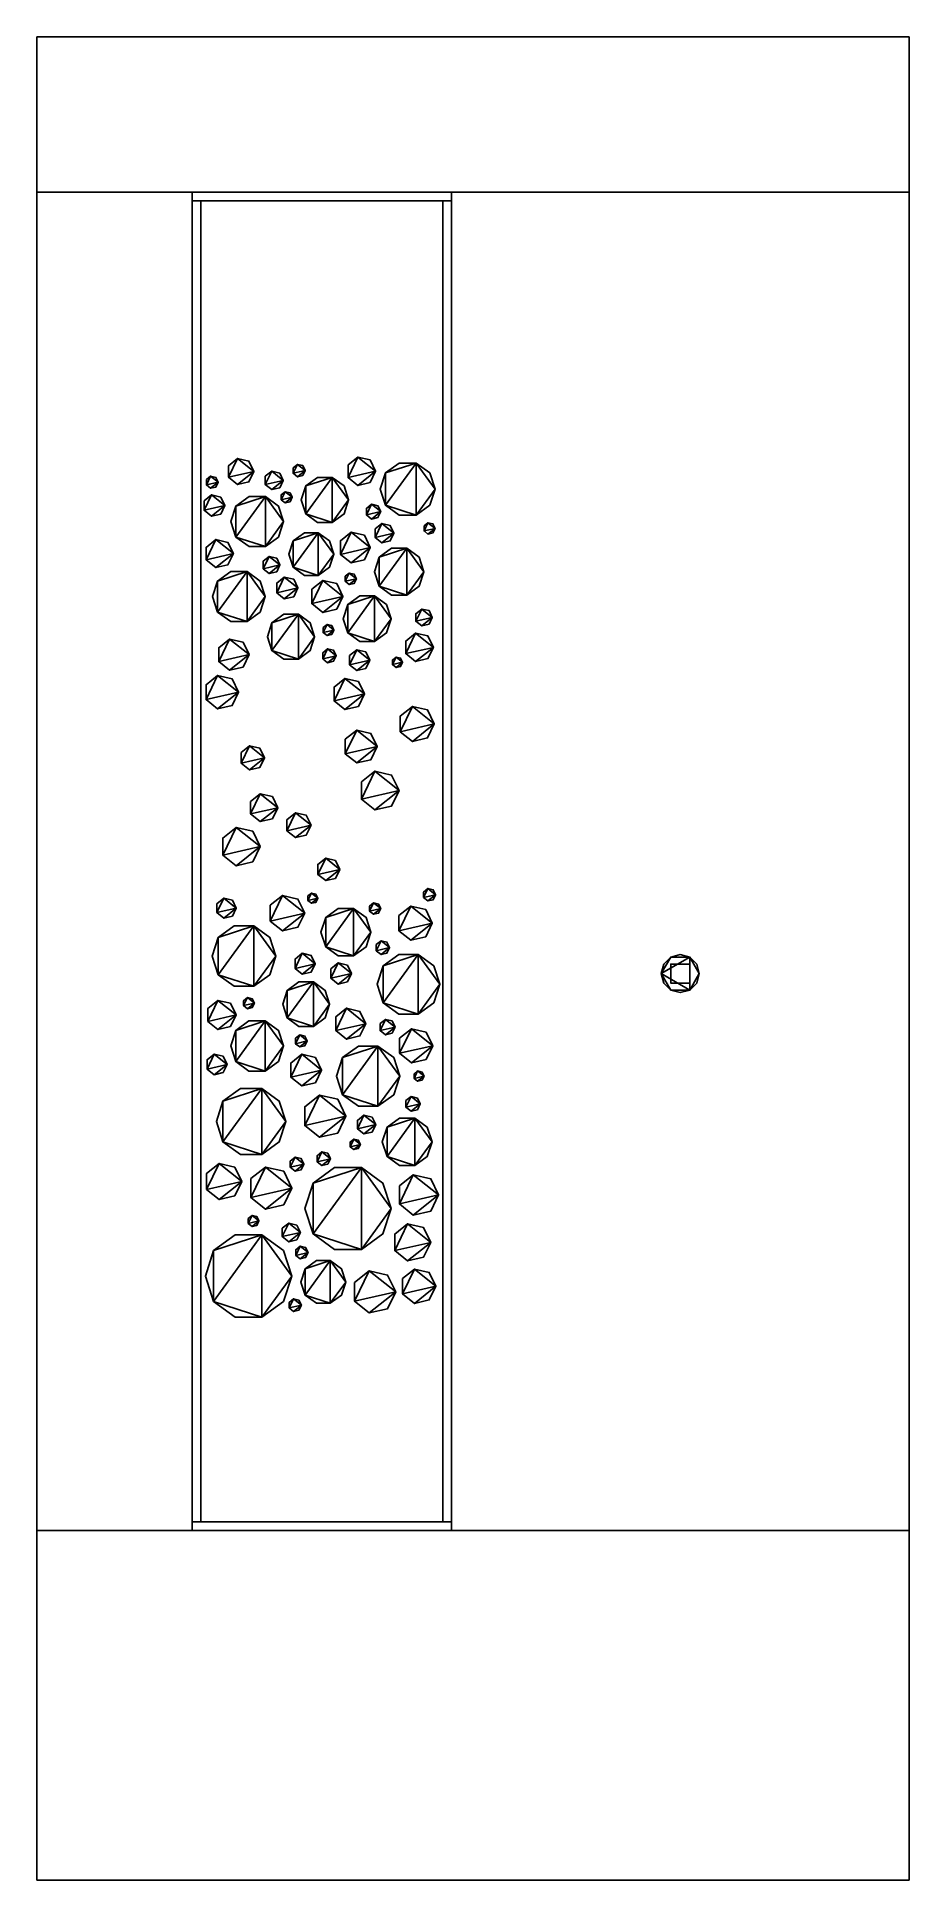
# Model space of a CAD drawing. Header units: metres. Extents: x 0 to 1.01, y 0 to 2.13.
import ezdxf

# ---------------------------------------------------------------- set-up
doc = ezdxf.new("R2010")
doc.units = ezdxf.units.M
for name, color, linetype in [('Beschlag', 8, 'Continuous'), ('Glas', 150, 'Continuous'), ('Glasleiste', 32, 'Continuous'), ('Satinierung_Blasen', 252, 'Continuous'), ('Tuerblatt', 30, 'Continuous')]:
    doc.layers.add(name, color=color, linetype=linetype)

msp = doc.modelspace()

# ---------------------------------------------------------------- linework, layer by layer
at = {"layer": 'Beschlag'}
for points in [[(0.723, 1.05, -0.004), (0.7259, 1.061, -0.004), (0.734, 1.0691, -0.004)], [(0.723, 1.05, -0.004), (0.734, 1.0691, -0.004), (0.756, 1.0691, -0.004)], [(0.756, 1.0691, -0.004), (0.756, 1.0309, -0.004), (0.723, 1.05, -0.004)], [(0.734, 1.0691), (0.7259, 1.061), (0.723, 1.05)], [(0.756, 1.0691), (0.734, 1.0691), (0.723, 1.05)], [(0.756, 1.0309), (0.756, 1.0691), (0.723, 1.05)], [(0.723, 1.05, 0.04), (0.7259, 1.061, 0.04), (0.734, 1.0691, 0.04)], [(0.723, 1.05, 0.04), (0.734, 1.0691, 0.04), (0.756, 1.0691, 0.04)], [(0.756, 1.0691, 0.04), (0.756, 1.0309, 0.04), (0.723, 1.05, 0.04)], [(0.734, 1.0691, 0.044), (0.7259, 1.061, 0.044), (0.723, 1.05, 0.044)], [(0.756, 1.0691, 0.044), (0.734, 1.0691, 0.044), (0.723, 1.05, 0.044)], [(0.756, 1.0309, 0.044), (0.756, 1.0691, 0.044), (0.723, 1.05, 0.044)], [(0.734, 1.0691, -0.004), (0.7259, 1.061, -0.004), (0.7259, 1.061), (0.734, 1.0691)], [(0.734, 1.0691, 0.04), (0.7259, 1.061, 0.04), (0.7259, 1.061, 0.044), (0.734, 1.0691, 0.044)], [(0.734, 1.0691, -0.004), (0.745, 1.072, -0.004), (0.756, 1.0691, -0.004)], [(0.745, 1.072, -0.004), (0.734, 1.0691, -0.004), (0.734, 1.0691), (0.745, 1.072)], [(0.756, 1.0691), (0.745, 1.072), (0.734, 1.0691)], [(0.734, 1.0691, 0.04), (0.745, 1.072, 0.04), (0.756, 1.0691, 0.04)], [(0.745, 1.072, 0.04), (0.734, 1.0691, 0.04), (0.734, 1.0691, 0.044), (0.745, 1.072, 0.044)], [(0.756, 1.0691, 0.044), (0.745, 1.072, 0.044), (0.734, 1.0691, 0.044)], [(0.756, 1.0691, -0.004), (0.745, 1.072, -0.004), (0.745, 1.072), (0.756, 1.0691)], [(0.756, 1.0691, 0.04), (0.745, 1.072, 0.04), (0.745, 1.072, 0.044), (0.756, 1.0691, 0.044)], [(0.756, 1.0691, -0.004), (0.7641, 1.061, -0.004), (0.767, 1.05, -0.004)], [(0.756, 1.0691, -0.004), (0.767, 1.05, -0.004), (0.756, 1.0309, -0.004)], [(0.7641, 1.061, -0.004), (0.756, 1.0691, -0.004), (0.756, 1.0691), (0.7641, 1.061)], [(0.767, 1.05), (0.7641, 1.061), (0.756, 1.0691)], [(0.756, 1.0309), (0.767, 1.05), (0.756, 1.0691)], [(0.756, 1.0691, 0.04), (0.7641, 1.061, 0.04), (0.767, 1.05, 0.04)], [(0.756, 1.0691, 0.04), (0.767, 1.05, 0.04), (0.756, 1.0309, 0.04)], [(0.7641, 1.061, 0.04), (0.756, 1.0691, 0.04), (0.756, 1.0691, 0.044), (0.7641, 1.061, 0.044)], [(0.767, 1.05, 0.044), (0.7641, 1.061, 0.044), (0.756, 1.0691, 0.044)], [(0.756, 1.0309, 0.044), (0.767, 1.05, 0.044), (0.756, 1.0691, 0.044)], [(0.7259, 1.061, -0.004), (0.723, 1.05, -0.004), (0.723, 1.05), (0.7259, 1.061)], [(0.7259, 1.061, 0.04), (0.723, 1.05, 0.04), (0.723, 1.05, 0.044), (0.7259, 1.061, 0.044)], [(0.734, 1.0309, -0.004), (0.7259, 1.039, -0.004), (0.723, 1.05, -0.004)], [(0.756, 1.0309, -0.004), (0.734, 1.0309, -0.004), (0.723, 1.05, -0.004)], [(0.723, 1.05, -0.004), (0.7259, 1.039, -0.004), (0.7259, 1.039), (0.723, 1.05)], [(0.723, 1.05), (0.7259, 1.039), (0.734, 1.0309)], [(0.723, 1.05), (0.734, 1.0309), (0.756, 1.0309)], [(0.734, 1.0309, 0.04), (0.7259, 1.039, 0.04), (0.723, 1.05, 0.04)], [(0.756, 1.0309, 0.04), (0.734, 1.0309, 0.04), (0.723, 1.05, 0.04)], [(0.723, 1.05, 0.04), (0.7259, 1.039, 0.04), (0.7259, 1.039, 0.044), (0.723, 1.05, 0.044)], [(0.723, 1.05, 0.044), (0.7259, 1.039, 0.044), (0.734, 1.0309, 0.044)], [(0.723, 1.05, 0.044), (0.734, 1.0309, 0.044), (0.756, 1.0309, 0.044)], [(0.734, 1.039, -0.055), (0.734, 1.061, -0.055), (0.756, 1.061, -0.055), (0.756, 1.039, -0.055)], [(0.734, 1.061, -0.055), (0.734, 1.061, -0.004), (0.756, 1.061, -0.004), (0.756, 1.061, -0.055)], [(0.734, 1.039, -0.055), (0.734, 1.039, -0.004), (0.734, 1.061, -0.004), (0.734, 1.061, -0.055)], [(0.734, 1.039, -0.004), (0.756, 1.039, -0.004), (0.756, 1.061, -0.004), (0.734, 1.061, -0.004)], [(0.734, 1.039, 0.044), (0.734, 1.061, 0.044), (0.756, 1.061, 0.044), (0.756, 1.039, 0.044)], [(0.734, 1.061, 0.044), (0.734, 1.061, 0.095), (0.756, 1.061, 0.095), (0.756, 1.061, 0.044)], [(0.734, 1.039, 0.044), (0.734, 1.039, 0.095), (0.734, 1.061, 0.095), (0.734, 1.061, 0.044)], [(0.734, 1.039, 0.095), (0.756, 1.039, 0.095), (0.756, 1.061, 0.095), (0.734, 1.061, 0.095)], [(0.756, 1.039, -0.055), (0.756, 1.061, -0.055), (0.756, 1.061, -0.004), (0.756, 1.039, -0.004)], [(0.756, 1.039, 0.044), (0.756, 1.061, 0.044), (0.756, 1.061, 0.095), (0.756, 1.039, 0.095)], [(0.767, 1.05, -0.004), (0.7641, 1.039, -0.004), (0.756, 1.0309, -0.004)], [(0.756, 1.0309), (0.7641, 1.039), (0.767, 1.05)], [(0.767, 1.05, 0.04), (0.7641, 1.039, 0.04), (0.756, 1.0309, 0.04)], [(0.756, 1.0309, 0.044), (0.7641, 1.039, 0.044), (0.767, 1.05, 0.044)], [(0.767, 1.05, -0.004), (0.7641, 1.061, -0.004), (0.7641, 1.061), (0.767, 1.05)], [(0.767, 1.05, 0.04), (0.7641, 1.061, 0.04), (0.7641, 1.061, 0.044), (0.767, 1.05, 0.044)], [(0.7641, 1.039, -0.004), (0.767, 1.05, -0.004), (0.767, 1.05), (0.7641, 1.039)], [(0.7641, 1.039, 0.04), (0.767, 1.05, 0.04), (0.767, 1.05, 0.044), (0.7641, 1.039, 0.044)], [(0.7259, 1.039, -0.004), (0.734, 1.0309, -0.004), (0.734, 1.0309), (0.7259, 1.039)], [(0.7259, 1.039, 0.04), (0.734, 1.0309, 0.04), (0.734, 1.0309, 0.044), (0.7259, 1.039, 0.044)], [(0.734, 1.039, -0.055), (0.756, 1.039, -0.055), (0.756, 1.039, -0.004), (0.734, 1.039, -0.004)], [(0.734, 1.039, 0.044), (0.756, 1.039, 0.044), (0.756, 1.039, 0.095), (0.734, 1.039, 0.095)], [(0.756, 1.0309, -0.004), (0.745, 1.028, -0.004), (0.734, 1.0309, -0.004)], [(0.734, 1.0309, -0.004), (0.745, 1.028, -0.004), (0.745, 1.028), (0.734, 1.0309)], [(0.734, 1.0309), (0.745, 1.028), (0.756, 1.0309)], [(0.756, 1.0309, 0.04), (0.745, 1.028, 0.04), (0.734, 1.0309, 0.04)], [(0.734, 1.0309, 0.04), (0.745, 1.028, 0.04), (0.745, 1.028, 0.044), (0.734, 1.0309, 0.044)], [(0.734, 1.0309, 0.044), (0.745, 1.028, 0.044), (0.756, 1.0309, 0.044)], [(0.745, 1.028, -0.004), (0.756, 1.0309, -0.004), (0.756, 1.0309), (0.745, 1.028)], [(0.745, 1.028, 0.04), (0.756, 1.0309, 0.04), (0.756, 1.0309, 0.044), (0.745, 1.028, 0.044)], [(0.756, 1.0309, -0.004), (0.7641, 1.039, -0.004), (0.7641, 1.039), (0.756, 1.0309)], [(0.756, 1.0309, 0.04), (0.7641, 1.039, 0.04), (0.7641, 1.039, 0.044), (0.756, 1.0309, 0.044)]]:
    msp.add_3dface(points, dxfattribs=at)
at = {"layer": 'Glas'}
for points in [[(0.19, 0.415, 0.017), (0.19, 1.945, 0.017), (0.47, 1.945, 0.017), (0.47, 0.415, 0.017)], [(0.19, 1.945, 0.017), (0.19, 1.945, 0.023), (0.47, 1.945, 0.023), (0.47, 1.945, 0.017)], [(0.19, 0.415, 0.017), (0.19, 0.415, 0.023), (0.19, 1.945, 0.023), (0.19, 1.945, 0.017)], [(0.19, 0.415, 0.023), (0.47, 0.415, 0.023), (0.47, 1.945, 0.023), (0.19, 1.945, 0.023)], [(0.47, 0.415, 0.017), (0.47, 1.945, 0.017), (0.47, 1.945, 0.023), (0.47, 0.415, 0.023)], [(0.19, 0.415, 0.017), (0.47, 0.415, 0.017), (0.47, 0.415, 0.023), (0.19, 0.415, 0.023)]]:
    msp.add_3dface(points, dxfattribs=at)
at = {"layer": 'Glasleiste'}
for points in [[(0.18, 1.945), (0.18, 1.955), (0.48, 1.955), (0.48, 1.945)], [(0.18, 1.955), (0.18, 1.955, 0.008), (0.48, 1.955, 0.008), (0.48, 1.955)], [(0.18, 1.945), (0.18, 1.945, 0.008), (0.18, 1.955, 0.008), (0.18, 1.955)], [(0.18, 1.945, 0.008), (0.48, 1.945, 0.008), (0.48, 1.955, 0.008), (0.18, 1.955, 0.008)], [(0.18, 1.945, 0.032), (0.18, 1.955, 0.032), (0.48, 1.955, 0.032), (0.48, 1.945, 0.032)], [(0.18, 1.955, 0.032), (0.18, 1.955, 0.04), (0.48, 1.955, 0.04), (0.48, 1.955, 0.032)], [(0.18, 1.945, 0.032), (0.18, 1.945, 0.04), (0.18, 1.955, 0.04), (0.18, 1.955, 0.032)], [(0.18, 1.945, 0.04), (0.48, 1.945, 0.04), (0.48, 1.955, 0.04), (0.18, 1.955, 0.04)], [(0.18, 1.945), (0.48, 1.945), (0.48, 1.945, 0.008), (0.18, 1.945, 0.008)], [(0.18, 0.415), (0.18, 1.945), (0.19, 1.945), (0.19, 0.415)], [(0.18, 1.945), (0.18, 1.945, 0.008), (0.19, 1.945, 0.008), (0.19, 1.945)], [(0.18, 0.415), (0.18, 0.415, 0.008), (0.18, 1.945, 0.008), (0.18, 1.945)], [(0.18, 0.415, 0.008), (0.19, 0.415, 0.008), (0.19, 1.945, 0.008), (0.18, 1.945, 0.008)], [(0.18, 1.945, 0.032), (0.48, 1.945, 0.032), (0.48, 1.945, 0.04), (0.18, 1.945, 0.04)], [(0.18, 0.415, 0.032), (0.18, 1.945, 0.032), (0.19, 1.945, 0.032), (0.19, 0.415, 0.032)], [(0.18, 1.945, 0.032), (0.18, 1.945, 0.04), (0.19, 1.945, 0.04), (0.19, 1.945, 0.032)], [(0.18, 0.415, 0.032), (0.18, 0.415, 0.04), (0.18, 1.945, 0.04), (0.18, 1.945, 0.032)], [(0.18, 0.415, 0.04), (0.19, 0.415, 0.04), (0.19, 1.945, 0.04), (0.18, 1.945, 0.04)], [(0.19, 0.415), (0.19, 1.945), (0.19, 1.945, 0.008), (0.19, 0.415, 0.008)], [(0.19, 0.415, 0.032), (0.19, 1.945, 0.032), (0.19, 1.945, 0.04), (0.19, 0.415, 0.04)], [(0.47, 0.415), (0.47, 1.945), (0.48, 1.945), (0.48, 0.415)], [(0.47, 1.945), (0.47, 1.945, 0.008), (0.48, 1.945, 0.008), (0.48, 1.945)], [(0.47, 0.415), (0.47, 0.415, 0.008), (0.47, 1.945, 0.008), (0.47, 1.945)], [(0.47, 0.415, 0.008), (0.48, 0.415, 0.008), (0.48, 1.945, 0.008), (0.47, 1.945, 0.008)], [(0.47, 0.415, 0.032), (0.47, 1.945, 0.032), (0.48, 1.945, 0.032), (0.48, 0.415, 0.032)], [(0.47, 1.945, 0.032), (0.47, 1.945, 0.04), (0.48, 1.945, 0.04), (0.48, 1.945, 0.032)], [(0.47, 0.415, 0.032), (0.47, 0.415, 0.04), (0.47, 1.945, 0.04), (0.47, 1.945, 0.032)], [(0.47, 0.415, 0.04), (0.48, 0.415, 0.04), (0.48, 1.945, 0.04), (0.47, 1.945, 0.04)], [(0.48, 1.945), (0.48, 1.955), (0.48, 1.955, 0.008), (0.48, 1.945, 0.008)], [(0.48, 1.945, 0.032), (0.48, 1.955, 0.032), (0.48, 1.955, 0.04), (0.48, 1.945, 0.04)], [(0.48, 0.415), (0.48, 1.945), (0.48, 1.945, 0.008), (0.48, 0.415, 0.008)], [(0.48, 0.415, 0.032), (0.48, 1.945, 0.032), (0.48, 1.945, 0.04), (0.48, 0.415, 0.04)], [(0.18, 0.405), (0.18, 0.415), (0.48, 0.415), (0.48, 0.405)], [(0.18, 0.415), (0.18, 0.415, 0.008), (0.48, 0.415, 0.008), (0.48, 0.415)], [(0.18, 0.405), (0.18, 0.405, 0.008), (0.18, 0.415, 0.008), (0.18, 0.415)], [(0.18, 0.405, 0.008), (0.48, 0.405, 0.008), (0.48, 0.415, 0.008), (0.18, 0.415, 0.008)], [(0.18, 0.415), (0.19, 0.415), (0.19, 0.415, 0.008), (0.18, 0.415, 0.008)], [(0.18, 0.405, 0.032), (0.18, 0.415, 0.032), (0.48, 0.415, 0.032), (0.48, 0.405, 0.032)], [(0.18, 0.415, 0.032), (0.18, 0.415, 0.04), (0.48, 0.415, 0.04), (0.48, 0.415, 0.032)], [(0.18, 0.405, 0.032), (0.18, 0.405, 0.04), (0.18, 0.415, 0.04), (0.18, 0.415, 0.032)], [(0.18, 0.405, 0.04), (0.48, 0.405, 0.04), (0.48, 0.415, 0.04), (0.18, 0.415, 0.04)], [(0.18, 0.415, 0.032), (0.19, 0.415, 0.032), (0.19, 0.415, 0.04), (0.18, 0.415, 0.04)], [(0.47, 0.415), (0.48, 0.415), (0.48, 0.415, 0.008), (0.47, 0.415, 0.008)], [(0.47, 0.415, 0.032), (0.48, 0.415, 0.032), (0.48, 0.415, 0.04), (0.47, 0.415, 0.04)], [(0.48, 0.405), (0.48, 0.415), (0.48, 0.415, 0.008), (0.48, 0.405, 0.008)], [(0.48, 0.405, 0.032), (0.48, 0.415, 0.032), (0.48, 0.415, 0.04), (0.48, 0.405, 0.04)], [(0.18, 0.405), (0.48, 0.405), (0.48, 0.405, 0.008), (0.18, 0.405, 0.008)], [(0.18, 0.405, 0.032), (0.48, 0.405, 0.032), (0.48, 0.405, 0.04), (0.18, 0.405, 0.04)]]:
    msp.add_3dface(points, dxfattribs=at)
at = {"layer": 'Satinierung_Blasen'}
for points in [[(0.2324, 1.6466, 0.017), (0.222, 1.6383, 0.017), (0.222, 1.6249, 0.017)], [(0.2513, 1.6316, 0.017), (0.2324, 1.6466, 0.017), (0.222, 1.6249, 0.017)], [(0.2513, 1.6316, 0.017), (0.2455, 1.6437, 0.017), (0.2324, 1.6466, 0.017)], [(0.3717, 1.6482, 0.017), (0.3603, 1.6392, 0.017), (0.3603, 1.6246, 0.017)], [(0.3922, 1.6319, 0.017), (0.3717, 1.6482, 0.017), (0.3603, 1.6246, 0.017)], [(0.3922, 1.6319, 0.017), (0.3859, 1.645, 0.017), (0.3717, 1.6482, 0.017)], [(0.2012, 1.6262, 0.017), (0.1963, 1.6223, 0.017), (0.1963, 1.616, 0.017)], [(0.21, 1.6191, 0.017), (0.2012, 1.6262, 0.017), (0.1963, 1.616, 0.017)], [(0.21, 1.6191, 0.017), (0.2073, 1.6248, 0.017), (0.2012, 1.6262, 0.017)], [(0.222, 1.6249, 0.017), (0.2324, 1.6166, 0.017), (0.2513, 1.6316, 0.017)], [(0.2324, 1.6166, 0.017), (0.2455, 1.6196, 0.017), (0.2513, 1.6316, 0.017)], [(0.2719, 1.632, 0.017), (0.2645, 1.626, 0.017), (0.2645, 1.6165, 0.017)], [(0.2853, 1.6213, 0.017), (0.2719, 1.632, 0.017), (0.2645, 1.6165, 0.017)], [(0.2853, 1.6213, 0.017), (0.2812, 1.6298, 0.017), (0.2719, 1.632, 0.017)], [(0.3017, 1.6398, 0.017), (0.2967, 1.6358, 0.017), (0.2967, 1.6295, 0.017)], [(0.3107, 1.6327, 0.017), (0.3017, 1.6398, 0.017), (0.2967, 1.6295, 0.017)], [(0.2967, 1.6295, 0.017), (0.3017, 1.6255, 0.017), (0.3107, 1.6327, 0.017)], [(0.3107, 1.6327, 0.017), (0.3079, 1.6384, 0.017), (0.3017, 1.6398, 0.017)], [(0.3017, 1.6255, 0.017), (0.3079, 1.6269, 0.017), (0.3107, 1.6327, 0.017)], [(0.342, 1.6247, 0.017), (0.3251, 1.6247, 0.017), (0.3113, 1.6148, 0.017)], [(0.342, 1.6247, 0.017), (0.3113, 1.6148, 0.017), (0.3113, 1.5825, 0.017)], [(0.3113, 1.5825, 0.017), (0.342, 1.5725, 0.017), (0.342, 1.6247, 0.017)], [(0.361, 1.5986, 0.017), (0.3557, 1.6148, 0.017), (0.342, 1.6247, 0.017)], [(0.342, 1.5725, 0.017), (0.361, 1.5986, 0.017), (0.342, 1.6247, 0.017)], [(0.3603, 1.6246, 0.017), (0.3717, 1.6155, 0.017), (0.3922, 1.6319, 0.017)], [(0.3717, 1.6155, 0.017), (0.3859, 1.6188, 0.017), (0.3922, 1.6319, 0.017)], [(0.4036, 1.6299, 0.017), (0.3976, 1.6112, 0.017), (0.4036, 1.5926, 0.017)], [(0.4391, 1.6414, 0.017), (0.4195, 1.6414, 0.017), (0.4036, 1.6299, 0.017)], [(0.4391, 1.6414, 0.017), (0.4036, 1.6299, 0.017), (0.4036, 1.5926, 0.017)], [(0.4036, 1.5926, 0.017), (0.4391, 1.5811, 0.017), (0.4391, 1.6414, 0.017)], [(0.461, 1.6112, 0.017), (0.4549, 1.6299, 0.017), (0.4391, 1.6414, 0.017)], [(0.4391, 1.5811, 0.017), (0.461, 1.6112, 0.017), (0.4391, 1.6414, 0.017)], [(0.2023, 1.6044, 0.017), (0.1937, 1.5976, 0.017), (0.1937, 1.5866, 0.017)], [(0.2177, 1.5921, 0.017), (0.2023, 1.6044, 0.017), (0.1937, 1.5866, 0.017)], [(0.1963, 1.616, 0.017), (0.2012, 1.6121, 0.017), (0.21, 1.6191, 0.017)], [(0.2012, 1.6121, 0.017), (0.2073, 1.6135, 0.017), (0.21, 1.6191, 0.017)], [(0.2177, 1.5921, 0.017), (0.213, 1.602, 0.017), (0.2023, 1.6044, 0.017)], [(0.2646, 1.6026, 0.017), (0.2458, 1.6026, 0.017), (0.2305, 1.5915, 0.017)], [(0.2646, 1.6026, 0.017), (0.2305, 1.5915, 0.017), (0.2305, 1.5557, 0.017)], [(0.2305, 1.5557, 0.017), (0.2646, 1.5446, 0.017), (0.2646, 1.6026, 0.017)], [(0.2645, 1.6165, 0.017), (0.2719, 1.6106, 0.017), (0.2853, 1.6213, 0.017)], [(0.2857, 1.5736, 0.017), (0.2799, 1.5915, 0.017), (0.2646, 1.6026, 0.017)], [(0.2646, 1.5446, 0.017), (0.2857, 1.5736, 0.017), (0.2646, 1.6026, 0.017)], [(0.2719, 1.6106, 0.017), (0.2812, 1.6127, 0.017), (0.2853, 1.6213, 0.017)], [(0.2876, 1.6082, 0.017), (0.283, 1.6046, 0.017), (0.283, 1.5988, 0.017)], [(0.2957, 1.6017, 0.017), (0.2876, 1.6082, 0.017), (0.283, 1.5988, 0.017)], [(0.283, 1.5988, 0.017), (0.2876, 1.5952, 0.017), (0.2957, 1.6017, 0.017)], [(0.2957, 1.6017, 0.017), (0.2932, 1.607, 0.017), (0.2876, 1.6082, 0.017)], [(0.2876, 1.5952, 0.017), (0.2932, 1.5965, 0.017), (0.2957, 1.6017, 0.017)], [(0.3113, 1.6148, 0.017), (0.3061, 1.5986, 0.017), (0.3113, 1.5825, 0.017)], [(0.4391, 1.5811, 0.017), (0.4549, 1.5926, 0.017), (0.461, 1.6112, 0.017)], [(0.1937, 1.5866, 0.017), (0.2023, 1.5798, 0.017), (0.2177, 1.5921, 0.017)], [(0.2023, 1.5798, 0.017), (0.213, 1.5823, 0.017), (0.2177, 1.5921, 0.017)], [(0.2305, 1.5915, 0.017), (0.2247, 1.5736, 0.017), (0.2305, 1.5557, 0.017)], [(0.3113, 1.5825, 0.017), (0.3251, 1.5725, 0.017), (0.342, 1.5725, 0.017)], [(0.342, 1.5725, 0.017), (0.3557, 1.5825, 0.017), (0.361, 1.5986, 0.017)], [(0.3874, 1.5937, 0.017), (0.3815, 1.5889, 0.017), (0.3815, 1.5813, 0.017)], [(0.3982, 1.5851, 0.017), (0.3874, 1.5937, 0.017), (0.3815, 1.5813, 0.017)], [(0.3815, 1.5813, 0.017), (0.3874, 1.5765, 0.017), (0.3982, 1.5851, 0.017)], [(0.3982, 1.5851, 0.017), (0.3949, 1.592, 0.017), (0.3874, 1.5937, 0.017)], [(0.3874, 1.5765, 0.017), (0.3949, 1.5782, 0.017), (0.3982, 1.5851, 0.017)], [(0.4036, 1.5926, 0.017), (0.4195, 1.5811, 0.017), (0.4391, 1.5811, 0.017)], [(0.2646, 1.5446, 0.017), (0.2799, 1.5557, 0.017), (0.2857, 1.5736, 0.017)], [(0.3259, 1.5606, 0.017), (0.3098, 1.5606, 0.017), (0.2968, 1.5512, 0.017)], [(0.3259, 1.5606, 0.017), (0.2968, 1.5512, 0.017), (0.2968, 1.5206, 0.017)], [(0.2968, 1.5206, 0.017), (0.3259, 1.5111, 0.017), (0.3259, 1.5606, 0.017)], [(0.3439, 1.5359, 0.017), (0.3389, 1.5512, 0.017), (0.3259, 1.5606, 0.017)], [(0.3259, 1.5111, 0.017), (0.3439, 1.5359, 0.017), (0.3259, 1.5606, 0.017)], [(0.3638, 1.5612, 0.017), (0.3515, 1.5513, 0.017), (0.3515, 1.5355, 0.017)], [(0.3861, 1.5434, 0.017), (0.3638, 1.5612, 0.017), (0.3515, 1.5355, 0.017)], [(0.3861, 1.5434, 0.017), (0.3792, 1.5577, 0.017), (0.3638, 1.5612, 0.017)], [(0.3995, 1.5712, 0.017), (0.3917, 1.5651, 0.017), (0.3917, 1.5552, 0.017)], [(0.4134, 1.5601, 0.017), (0.3995, 1.5712, 0.017), (0.3917, 1.5552, 0.017)], [(0.3917, 1.5552, 0.017), (0.3995, 1.549, 0.017), (0.4134, 1.5601, 0.017)], [(0.4134, 1.5601, 0.017), (0.4091, 1.569, 0.017), (0.3995, 1.5712, 0.017)], [(0.3995, 1.549, 0.017), (0.4091, 1.5512, 0.017), (0.4134, 1.5601, 0.017)], [(0.4528, 1.5723, 0.017), (0.4483, 1.5686, 0.017), (0.4483, 1.5628, 0.017)], [(0.4611, 1.5657, 0.017), (0.4528, 1.5723, 0.017), (0.4483, 1.5628, 0.017)], [(0.4483, 1.5628, 0.017), (0.4528, 1.5591, 0.017), (0.4611, 1.5657, 0.017)], [(0.4611, 1.5657, 0.017), (0.4586, 1.571, 0.017), (0.4528, 1.5723, 0.017)], [(0.4528, 1.5591, 0.017), (0.4586, 1.5604, 0.017), (0.4611, 1.5657, 0.017)], [(0.2073, 1.5527, 0.017), (0.196, 1.5437, 0.017), (0.196, 1.5293, 0.017)], [(0.2275, 1.5365, 0.017), (0.2073, 1.5527, 0.017), (0.196, 1.5293, 0.017)], [(0.2275, 1.5365, 0.017), (0.2213, 1.5495, 0.017), (0.2073, 1.5527, 0.017)], [(0.2305, 1.5557, 0.017), (0.2458, 1.5446, 0.017), (0.2646, 1.5446, 0.017)], [(0.2968, 1.5512, 0.017), (0.2918, 1.5359, 0.017), (0.2968, 1.5206, 0.017)], [(0.3515, 1.5355, 0.017), (0.3638, 1.5257, 0.017), (0.3861, 1.5434, 0.017)], [(0.3638, 1.5257, 0.017), (0.3792, 1.5292, 0.017), (0.3861, 1.5434, 0.017)], [(0.4283, 1.5426, 0.017), (0.4106, 1.5426, 0.017), (0.3964, 1.5322, 0.017)], [(0.4283, 1.5426, 0.017), (0.3964, 1.5322, 0.017), (0.3964, 1.4986, 0.017)], [(0.3964, 1.4986, 0.017), (0.4283, 1.4882, 0.017), (0.4283, 1.5426, 0.017)], [(0.448, 1.5154, 0.017), (0.4426, 1.5322, 0.017), (0.4283, 1.5426, 0.017)], [(0.4283, 1.4882, 0.017), (0.448, 1.5154, 0.017), (0.4283, 1.5426, 0.017)], [(0.196, 1.5293, 0.017), (0.2073, 1.5204, 0.017), (0.2275, 1.5365, 0.017)], [(0.2073, 1.5204, 0.017), (0.2213, 1.5236, 0.017), (0.2275, 1.5365, 0.017)], [(0.2691, 1.5333, 0.017), (0.2622, 1.5278, 0.017), (0.2622, 1.519, 0.017)], [(0.2815, 1.5234, 0.017), (0.2691, 1.5333, 0.017), (0.2622, 1.519, 0.017)], [(0.2622, 1.519, 0.017), (0.2691, 1.5135, 0.017), (0.2815, 1.5234, 0.017)], [(0.2815, 1.5234, 0.017), (0.2777, 1.5313, 0.017), (0.2691, 1.5333, 0.017)], [(0.2691, 1.5135, 0.017), (0.2777, 1.5155, 0.017), (0.2815, 1.5234, 0.017)], [(0.2968, 1.5206, 0.017), (0.3098, 1.5111, 0.017), (0.3259, 1.5111, 0.017)], [(0.3259, 1.5111, 0.017), (0.3389, 1.5206, 0.017), (0.3439, 1.5359, 0.017)], [(0.3964, 1.5322, 0.017), (0.3909, 1.5154, 0.017), (0.3964, 1.4986, 0.017)], [(0.2093, 1.5046, 0.017), (0.2035, 1.4867, 0.017), (0.2093, 1.4688, 0.017)], [(0.2434, 1.5157, 0.017), (0.2246, 1.5157, 0.017), (0.2093, 1.5046, 0.017)], [(0.2434, 1.5157, 0.017), (0.2093, 1.5046, 0.017), (0.2093, 1.4688, 0.017)], [(0.2093, 1.4688, 0.017), (0.2434, 1.4578, 0.017), (0.2434, 1.5157, 0.017)], [(0.2644, 1.4867, 0.017), (0.2586, 1.5046, 0.017), (0.2434, 1.5157, 0.017)], [(0.2434, 1.4578, 0.017), (0.2644, 1.4867, 0.017), (0.2434, 1.5157, 0.017)], [(0.2864, 1.5093, 0.017), (0.2777, 1.5023, 0.017), (0.2777, 1.4911, 0.017)], [(0.3022, 1.4967, 0.017), (0.2864, 1.5093, 0.017), (0.2777, 1.4911, 0.017)], [(0.2777, 1.4911, 0.017), (0.2864, 1.4841, 0.017), (0.3022, 1.4967, 0.017)], [(0.3022, 1.4967, 0.017), (0.2974, 1.5068, 0.017), (0.2864, 1.5093, 0.017)], [(0.2864, 1.4841, 0.017), (0.2974, 1.4866, 0.017), (0.3022, 1.4967, 0.017)], [(0.3311, 1.5054, 0.017), (0.3182, 1.4951, 0.017), (0.3182, 1.4786, 0.017)], [(0.3543, 1.4869, 0.017), (0.3311, 1.5054, 0.017), (0.3182, 1.4786, 0.017)], [(0.3543, 1.4869, 0.017), (0.3472, 1.5017, 0.017), (0.3311, 1.5054, 0.017)], [(0.3617, 1.5139, 0.017), (0.3571, 1.5103, 0.017), (0.3571, 1.5044, 0.017)], [(0.37, 1.5073, 0.017), (0.3617, 1.5139, 0.017), (0.3571, 1.5044, 0.017)], [(0.3571, 1.5044, 0.017), (0.3617, 1.5007, 0.017), (0.37, 1.5073, 0.017)], [(0.37, 1.5073, 0.017), (0.3674, 1.5126, 0.017), (0.3617, 1.5139, 0.017)], [(0.3617, 1.5007, 0.017), (0.3674, 1.502, 0.017), (0.37, 1.5073, 0.017)], [(0.3964, 1.4986, 0.017), (0.4106, 1.4882, 0.017), (0.4283, 1.4882, 0.017)], [(0.4283, 1.4882, 0.017), (0.4426, 1.4986, 0.017), (0.448, 1.5154, 0.017)], [(0.2434, 1.4578, 0.017), (0.2586, 1.4688, 0.017), (0.2644, 1.4867, 0.017)], [(0.3182, 1.4786, 0.017), (0.3311, 1.4683, 0.017), (0.3543, 1.4869, 0.017)], [(0.3311, 1.4683, 0.017), (0.3472, 1.472, 0.017), (0.3543, 1.4869, 0.017)], [(0.36, 1.4774, 0.017), (0.3547, 1.461, 0.017), (0.36, 1.4446, 0.017)], [(0.3911, 1.4875, 0.017), (0.3739, 1.4875, 0.017), (0.36, 1.4774, 0.017)], [(0.3911, 1.4875, 0.017), (0.36, 1.4774, 0.017), (0.36, 1.4446, 0.017)], [(0.36, 1.4446, 0.017), (0.3911, 1.4345, 0.017), (0.3911, 1.4875, 0.017)], [(0.4104, 1.461, 0.017), (0.405, 1.4774, 0.017), (0.3911, 1.4875, 0.017)], [(0.3911, 1.4345, 0.017), (0.4104, 1.461, 0.017), (0.3911, 1.4875, 0.017)], [(0.2093, 1.4688, 0.017), (0.2246, 1.4578, 0.017), (0.2434, 1.4578, 0.017)], [(0.2722, 1.4563, 0.017), (0.267, 1.4402, 0.017), (0.2722, 1.4242, 0.017)], [(0.3028, 1.4662, 0.017), (0.2859, 1.4662, 0.017), (0.2722, 1.4563, 0.017)], [(0.3028, 1.4662, 0.017), (0.2722, 1.4563, 0.017), (0.2722, 1.4242, 0.017)], [(0.2722, 1.4242, 0.017), (0.3028, 1.4142, 0.017), (0.3028, 1.4662, 0.017)], [(0.3216, 1.4402, 0.017), (0.3164, 1.4563, 0.017), (0.3028, 1.4662, 0.017)], [(0.3028, 1.4142, 0.017), (0.3216, 1.4402, 0.017), (0.3028, 1.4662, 0.017)], [(0.336, 1.4543, 0.017), (0.3315, 1.4508, 0.017), (0.3315, 1.445, 0.017)], [(0.344, 1.4479, 0.017), (0.336, 1.4543, 0.017), (0.3315, 1.445, 0.017)], [(0.344, 1.4479, 0.017), (0.3415, 1.4531, 0.017), (0.336, 1.4543, 0.017)], [(0.3911, 1.4345, 0.017), (0.405, 1.4446, 0.017), (0.4104, 1.461, 0.017)], [(0.4456, 1.4723, 0.017), (0.4388, 1.4669, 0.017), (0.4388, 1.4582, 0.017)], [(0.4579, 1.4625, 0.017), (0.4456, 1.4723, 0.017), (0.4388, 1.4582, 0.017)], [(0.4388, 1.4582, 0.017), (0.4456, 1.4528, 0.017), (0.4579, 1.4625, 0.017)], [(0.4579, 1.4625, 0.017), (0.4541, 1.4704, 0.017), (0.4456, 1.4723, 0.017)], [(0.4456, 1.4528, 0.017), (0.4541, 1.4547, 0.017), (0.4579, 1.4625, 0.017)], [(0.2231, 1.4375, 0.017), (0.2106, 1.4275, 0.017), (0.2106, 1.4115, 0.017)], [(0.2457, 1.4195, 0.017), (0.2231, 1.4375, 0.017), (0.2106, 1.4115, 0.017)], [(0.2457, 1.4195, 0.017), (0.2387, 1.4339, 0.017), (0.2231, 1.4375, 0.017)], [(0.3028, 1.4142, 0.017), (0.3164, 1.4242, 0.017), (0.3216, 1.4402, 0.017)], [(0.3315, 1.445, 0.017), (0.336, 1.4415, 0.017), (0.344, 1.4479, 0.017)], [(0.336, 1.4415, 0.017), (0.3415, 1.4428, 0.017), (0.344, 1.4479, 0.017)], [(0.36, 1.4446, 0.017), (0.3739, 1.4345, 0.017), (0.3911, 1.4345, 0.017)], [(0.4386, 1.4444, 0.017), (0.4271, 1.4352, 0.017), (0.4271, 1.4206, 0.017)], [(0.4592, 1.4279, 0.017), (0.4386, 1.4444, 0.017), (0.4271, 1.4206, 0.017)], [(0.4592, 1.4279, 0.017), (0.4528, 1.4411, 0.017), (0.4386, 1.4444, 0.017)], [(0.2106, 1.4115, 0.017), (0.2231, 1.4015, 0.017), (0.2457, 1.4195, 0.017)], [(0.2231, 1.4015, 0.017), (0.2387, 1.405, 0.017), (0.2457, 1.4195, 0.017)], [(0.2722, 1.4242, 0.017), (0.2859, 1.4142, 0.017), (0.3028, 1.4142, 0.017)], [(0.3367, 1.426, 0.017), (0.3312, 1.4216, 0.017), (0.3312, 1.4146, 0.017)], [(0.3467, 1.4181, 0.017), (0.3367, 1.426, 0.017), (0.3312, 1.4146, 0.017)], [(0.3312, 1.4146, 0.017), (0.3367, 1.4101, 0.017), (0.3467, 1.4181, 0.017)], [(0.3467, 1.4181, 0.017), (0.3436, 1.4245, 0.017), (0.3367, 1.426, 0.017)], [(0.3367, 1.4101, 0.017), (0.3436, 1.4117, 0.017), (0.3467, 1.4181, 0.017)], [(0.3704, 1.4251, 0.017), (0.3621, 1.4184, 0.017), (0.3621, 1.4078, 0.017)], [(0.3854, 1.4131, 0.017), (0.3704, 1.4251, 0.017), (0.3621, 1.4078, 0.017)], [(0.3621, 1.4078, 0.017), (0.3704, 1.4011, 0.017), (0.3854, 1.4131, 0.017)], [(0.3854, 1.4131, 0.017), (0.3808, 1.4227, 0.017), (0.3704, 1.4251, 0.017)], [(0.3704, 1.4011, 0.017), (0.3808, 1.4035, 0.017), (0.3854, 1.4131, 0.017)], [(0.4159, 1.4166, 0.017), (0.4117, 1.4132, 0.017), (0.4117, 1.4079, 0.017)], [(0.4234, 1.4106, 0.017), (0.4159, 1.4166, 0.017), (0.4117, 1.4079, 0.017)], [(0.4117, 1.4079, 0.017), (0.4159, 1.4045, 0.017), (0.4234, 1.4106, 0.017)], [(0.4234, 1.4106, 0.017), (0.4211, 1.4154, 0.017), (0.4159, 1.4166, 0.017)], [(0.4159, 1.4045, 0.017), (0.4211, 1.4057, 0.017), (0.4234, 1.4106, 0.017)], [(0.4271, 1.4206, 0.017), (0.4386, 1.4115, 0.017), (0.4592, 1.4279, 0.017)], [(0.4386, 1.4115, 0.017), (0.4528, 1.4148, 0.017), (0.4592, 1.4279, 0.017)], [(0.2093, 1.3953, 0.017), (0.1959, 1.3845, 0.017), (0.1959, 1.3673, 0.017)], [(0.2336, 1.3759, 0.017), (0.2093, 1.3953, 0.017), (0.1959, 1.3673, 0.017)], [(0.2336, 1.3759, 0.017), (0.2262, 1.3914, 0.017), (0.2093, 1.3953, 0.017)], [(0.3567, 1.3919, 0.017), (0.3442, 1.3819, 0.017), (0.3442, 1.3659, 0.017)], [(0.3793, 1.3739, 0.017), (0.3567, 1.3919, 0.017), (0.3442, 1.3659, 0.017)], [(0.3793, 1.3739, 0.017), (0.3723, 1.3883, 0.017), (0.3567, 1.3919, 0.017)], [(0.1959, 1.3673, 0.017), (0.2093, 1.3565, 0.017), (0.2336, 1.3759, 0.017)], [(0.2093, 1.3565, 0.017), (0.2262, 1.3604, 0.017), (0.2336, 1.3759, 0.017)], [(0.3442, 1.3659, 0.017), (0.3567, 1.3559, 0.017), (0.3793, 1.3739, 0.017)], [(0.3567, 1.3559, 0.017), (0.3723, 1.3595, 0.017), (0.3793, 1.3739, 0.017)], [(0.4349, 1.3594, 0.017), (0.4208, 1.3482, 0.017), (0.4208, 1.3302, 0.017)], [(0.4602, 1.3392, 0.017), (0.4349, 1.3594, 0.017), (0.4208, 1.3302, 0.017)], [(0.4602, 1.3392, 0.017), (0.4524, 1.3554, 0.017), (0.4349, 1.3594, 0.017)], [(0.3703, 1.332, 0.017), (0.3571, 1.3214, 0.017), (0.3571, 1.3045, 0.017)], [(0.3941, 1.313, 0.017), (0.3703, 1.332, 0.017), (0.3571, 1.3045, 0.017)], [(0.3941, 1.313, 0.017), (0.3868, 1.3282, 0.017), (0.3703, 1.332, 0.017)], [(0.4208, 1.3302, 0.017), (0.4349, 1.319, 0.017), (0.4602, 1.3392, 0.017)], [(0.4349, 1.319, 0.017), (0.4524, 1.323, 0.017), (0.4602, 1.3392, 0.017)], [(0.2462, 1.3138, 0.017), (0.2365, 1.3061, 0.017), (0.2365, 1.2938, 0.017)], [(0.2636, 1.2999, 0.017), (0.2462, 1.3138, 0.017), (0.2365, 1.2938, 0.017)], [(0.2636, 1.2999, 0.017), (0.2583, 1.3111, 0.017), (0.2462, 1.3138, 0.017)], [(0.3571, 1.3045, 0.017), (0.3703, 1.294, 0.017), (0.3941, 1.313, 0.017)], [(0.3703, 1.294, 0.017), (0.3868, 1.2977, 0.017), (0.3941, 1.313, 0.017)], [(0.2365, 1.2938, 0.017), (0.2462, 1.286, 0.017), (0.2636, 1.2999, 0.017)], [(0.2462, 1.286, 0.017), (0.2583, 1.2888, 0.017), (0.2636, 1.2999, 0.017)], [(0.3914, 1.2844, 0.017), (0.3758, 1.272, 0.017), (0.3758, 1.252, 0.017)], [(0.4195, 1.262, 0.017), (0.3914, 1.2844, 0.017), (0.3758, 1.252, 0.017)], [(0.4195, 1.262, 0.017), (0.4108, 1.28, 0.017), (0.3914, 1.2844, 0.017)], [(0.3758, 1.252, 0.017), (0.3914, 1.2396, 0.017), (0.4195, 1.262, 0.017)], [(0.3914, 1.2396, 0.017), (0.4108, 1.244, 0.017), (0.4195, 1.262, 0.017)], [(0.2587, 1.2583, 0.017), (0.2475, 1.2493, 0.017), (0.2475, 1.235, 0.017)], [(0.2789, 1.2422, 0.017), (0.2587, 1.2583, 0.017), (0.2475, 1.235, 0.017)], [(0.2475, 1.235, 0.017), (0.2587, 1.226, 0.017), (0.2789, 1.2422, 0.017)], [(0.2789, 1.2422, 0.017), (0.2727, 1.2551, 0.017), (0.2587, 1.2583, 0.017)], [(0.2587, 1.226, 0.017), (0.2727, 1.2292, 0.017), (0.2789, 1.2422, 0.017)], [(0.2307, 1.2192, 0.017), (0.2153, 1.207, 0.017), (0.2153, 1.1872, 0.017)], [(0.2585, 1.1971, 0.017), (0.2307, 1.2192, 0.017), (0.2153, 1.1872, 0.017)], [(0.2585, 1.1971, 0.017), (0.2499, 1.2149, 0.017), (0.2307, 1.2192, 0.017)], [(0.2995, 1.2363, 0.017), (0.2895, 1.2283, 0.017), (0.2895, 1.2155, 0.017)], [(0.3175, 1.2219, 0.017), (0.2995, 1.2363, 0.017), (0.2895, 1.2155, 0.017)], [(0.2895, 1.2155, 0.017), (0.2995, 1.2075, 0.017), (0.3175, 1.2219, 0.017)], [(0.3175, 1.2219, 0.017), (0.312, 1.2335, 0.017), (0.2995, 1.2363, 0.017)], [(0.2995, 1.2075, 0.017), (0.312, 1.2104, 0.017), (0.3175, 1.2219, 0.017)], [(0.2153, 1.1872, 0.017), (0.2307, 1.1749, 0.017), (0.2585, 1.1971, 0.017)], [(0.2307, 1.1749, 0.017), (0.2499, 1.1793, 0.017), (0.2585, 1.1971, 0.017)], [(0.3344, 1.1837, 0.017), (0.3253, 1.1765, 0.017), (0.3253, 1.1649, 0.017)], [(0.3507, 1.1707, 0.017), (0.3344, 1.1837, 0.017), (0.3253, 1.1649, 0.017)], [(0.3507, 1.1707, 0.017), (0.3456, 1.1811, 0.017), (0.3344, 1.1837, 0.017)], [(0.3253, 1.1649, 0.017), (0.3344, 1.1577, 0.017), (0.3507, 1.1707, 0.017)], [(0.3344, 1.1577, 0.017), (0.3456, 1.1603, 0.017), (0.3507, 1.1707, 0.017)], [(0.2164, 1.1373, 0.017), (0.2085, 1.1309, 0.017), (0.2085, 1.1207, 0.017)], [(0.2308, 1.1258, 0.017), (0.2164, 1.1373, 0.017), (0.2085, 1.1207, 0.017)], [(0.2308, 1.1258, 0.017), (0.2264, 1.135, 0.017), (0.2164, 1.1373, 0.017)], [(0.2846, 1.1404, 0.017), (0.2703, 1.1291, 0.017), (0.2703, 1.1109, 0.017)], [(0.3102, 1.12, 0.017), (0.2846, 1.1404, 0.017), (0.2703, 1.1109, 0.017)], [(0.3102, 1.12, 0.017), (0.3023, 1.1364, 0.017), (0.2846, 1.1404, 0.017)], [(0.3179, 1.1432, 0.017), (0.3138, 1.1399, 0.017), (0.3138, 1.1346, 0.017)], [(0.3254, 1.1373, 0.017), (0.3179, 1.1432, 0.017), (0.3138, 1.1346, 0.017)], [(0.3138, 1.1346, 0.017), (0.3179, 1.1314, 0.017), (0.3254, 1.1373, 0.017)], [(0.3254, 1.1373, 0.017), (0.3231, 1.142, 0.017), (0.3179, 1.1432, 0.017)], [(0.3179, 1.1314, 0.017), (0.3231, 1.1325, 0.017), (0.3254, 1.1373, 0.017)], [(0.3899, 1.1319, 0.017), (0.3853, 1.1282, 0.017), (0.3853, 1.1223, 0.017)], [(0.3982, 1.1253, 0.017), (0.3899, 1.1319, 0.017), (0.3853, 1.1223, 0.017)], [(0.3982, 1.1253, 0.017), (0.3956, 1.1306, 0.017), (0.3899, 1.1319, 0.017)], [(0.4528, 1.1485, 0.017), (0.4478, 1.1445, 0.017), (0.4478, 1.1382, 0.017)], [(0.4617, 1.1414, 0.017), (0.4528, 1.1485, 0.017), (0.4478, 1.1382, 0.017)], [(0.4478, 1.1382, 0.017), (0.4528, 1.1342, 0.017), (0.4617, 1.1414, 0.017)], [(0.4617, 1.1414, 0.017), (0.459, 1.1471, 0.017), (0.4528, 1.1485, 0.017)], [(0.4528, 1.1342, 0.017), (0.459, 1.1356, 0.017), (0.4617, 1.1414, 0.017)], [(0.2085, 1.1207, 0.017), (0.2164, 1.1144, 0.017), (0.2308, 1.1258, 0.017)], [(0.2164, 1.1144, 0.017), (0.2264, 1.1166, 0.017), (0.2308, 1.1258, 0.017)], [(0.2703, 1.1109, 0.017), (0.2846, 1.0995, 0.017), (0.3102, 1.12, 0.017)], [(0.2846, 1.0995, 0.017), (0.3023, 1.1036, 0.017), (0.3102, 1.12, 0.017)], [(0.3344, 1.115, 0.017), (0.3289, 1.098, 0.017), (0.3344, 1.081, 0.017)], [(0.3667, 1.1255, 0.017), (0.3489, 1.1255, 0.017), (0.3344, 1.115, 0.017)], [(0.3667, 1.1255, 0.017), (0.3344, 1.115, 0.017), (0.3344, 1.081, 0.017)], [(0.3344, 1.081, 0.017), (0.3667, 1.0705, 0.017), (0.3667, 1.1255, 0.017)], [(0.3867, 1.098, 0.017), (0.3812, 1.115, 0.017), (0.3667, 1.1255, 0.017)], [(0.3667, 1.0705, 0.017), (0.3867, 1.098, 0.017), (0.3667, 1.1255, 0.017)], [(0.3853, 1.1223, 0.017), (0.3899, 1.1187, 0.017), (0.3982, 1.1253, 0.017)], [(0.3899, 1.1187, 0.017), (0.3956, 1.12, 0.017), (0.3982, 1.1253, 0.017)], [(0.433, 1.1283, 0.017), (0.4193, 1.1173, 0.017), (0.4193, 1.0997, 0.017)], [(0.4578, 1.1085, 0.017), (0.433, 1.1283, 0.017), (0.4193, 1.0997, 0.017)], [(0.4578, 1.1085, 0.017), (0.4502, 1.1244, 0.017), (0.433, 1.1283, 0.017)], [(0.21, 1.092, 0.017), (0.2029, 1.0703, 0.017), (0.21, 1.0487, 0.017)], [(0.2511, 1.1054, 0.017), (0.2284, 1.1054, 0.017), (0.21, 1.092, 0.017)], [(0.2511, 1.1054, 0.017), (0.21, 1.092, 0.017), (0.21, 1.0487, 0.017)], [(0.21, 1.0487, 0.017), (0.2511, 1.0353, 0.017), (0.2511, 1.1054, 0.017)], [(0.2766, 1.0703, 0.017), (0.2696, 1.092, 0.017), (0.2511, 1.1054, 0.017)], [(0.2511, 1.0353, 0.017), (0.2766, 1.0703, 0.017), (0.2511, 1.1054, 0.017)], [(0.3667, 1.0705, 0.017), (0.3812, 1.081, 0.017), (0.3867, 1.098, 0.017)], [(0.4193, 1.0997, 0.017), (0.433, 1.0888, 0.017), (0.4578, 1.1085, 0.017)], [(0.433, 1.0888, 0.017), (0.4502, 1.0927, 0.017), (0.4578, 1.1085, 0.017)], [(0.2511, 1.0353, 0.017), (0.2696, 1.0487, 0.017), (0.2766, 1.0703, 0.017)], [(0.3073, 1.0735, 0.017), (0.2989, 1.0668, 0.017), (0.2989, 1.0561, 0.017)], [(0.3223, 1.0615, 0.017), (0.3073, 1.0735, 0.017), (0.2989, 1.0561, 0.017)], [(0.3223, 1.0615, 0.017), (0.3177, 1.0711, 0.017), (0.3073, 1.0735, 0.017)], [(0.3344, 1.081, 0.017), (0.3489, 1.0705, 0.017), (0.3667, 1.0705, 0.017)], [(0.3985, 1.0881, 0.017), (0.3929, 1.0836, 0.017), (0.3929, 1.0765, 0.017)], [(0.4085, 1.0801, 0.017), (0.3985, 1.0881, 0.017), (0.3929, 1.0765, 0.017)], [(0.3929, 1.0765, 0.017), (0.3985, 1.072, 0.017), (0.4085, 1.0801, 0.017)], [(0.4085, 1.0801, 0.017), (0.4054, 1.0865, 0.017), (0.3985, 1.0881, 0.017)], [(0.3985, 1.072, 0.017), (0.4054, 1.0736, 0.017), (0.4085, 1.0801, 0.017)], [(0.4415, 1.0721, 0.017), (0.419, 1.0721, 0.017), (0.4009, 1.0589, 0.017)], [(0.4415, 1.0721, 0.017), (0.4009, 1.0589, 0.017), (0.4009, 1.0162, 0.017)], [(0.4009, 1.0162, 0.017), (0.4415, 1.003, 0.017), (0.4415, 1.0721, 0.017)], [(0.4666, 1.0376, 0.017), (0.4597, 1.0589, 0.017), (0.4415, 1.0721, 0.017)], [(0.4415, 1.003, 0.017), (0.4666, 1.0376, 0.017), (0.4415, 1.0721, 0.017)], [(0.21, 1.0487, 0.017), (0.2284, 1.0353, 0.017), (0.2511, 1.0353, 0.017)], [(0.2989, 1.0561, 0.017), (0.3073, 1.0495, 0.017), (0.3223, 1.0615, 0.017)], [(0.3073, 1.0495, 0.017), (0.3177, 1.0518, 0.017), (0.3223, 1.0615, 0.017)], [(0.349, 1.0623, 0.017), (0.3404, 1.0555, 0.017), (0.3404, 1.0446, 0.017)], [(0.3643, 1.0501, 0.017), (0.349, 1.0623, 0.017), (0.3404, 1.0446, 0.017)], [(0.3404, 1.0446, 0.017), (0.349, 1.0379, 0.017), (0.3643, 1.0501, 0.017)], [(0.3643, 1.0501, 0.017), (0.3596, 1.0599, 0.017), (0.349, 1.0623, 0.017)], [(0.349, 1.0379, 0.017), (0.3596, 1.0403, 0.017), (0.3643, 1.0501, 0.017)], [(0.4009, 1.0589, 0.017), (0.3939, 1.0376, 0.017), (0.4009, 1.0162, 0.017)], [(0.2899, 1.0306, 0.017), (0.2848, 1.0147, 0.017), (0.2899, 0.9987, 0.017)], [(0.3202, 1.0404, 0.017), (0.3035, 1.0404, 0.017), (0.2899, 1.0306, 0.017)], [(0.3202, 1.0404, 0.017), (0.2899, 1.0306, 0.017), (0.2899, 0.9987, 0.017)], [(0.2899, 0.9987, 0.017), (0.3202, 0.9889, 0.017), (0.3202, 1.0404, 0.017)], [(0.3389, 1.0147, 0.017), (0.3337, 1.0306, 0.017), (0.3202, 1.0404, 0.017)], [(0.3202, 0.9889, 0.017), (0.3389, 1.0147, 0.017), (0.3202, 1.0404, 0.017)], [(0.4415, 1.003, 0.017), (0.4597, 1.0162, 0.017), (0.4666, 1.0376, 0.017)], [(0.2096, 1.0189, 0.017), (0.198, 1.0096, 0.017), (0.198, 0.9947, 0.017)], [(0.2306, 1.0021, 0.017), (0.2096, 1.0189, 0.017), (0.198, 0.9947, 0.017)], [(0.2306, 1.0021, 0.017), (0.2242, 1.0156, 0.017), (0.2096, 1.0189, 0.017)], [(0.2438, 1.0222, 0.017), (0.2393, 1.0186, 0.017), (0.2393, 1.0129, 0.017)], [(0.2518, 1.0157, 0.017), (0.2438, 1.0222, 0.017), (0.2393, 1.0129, 0.017)], [(0.2393, 1.0129, 0.017), (0.2438, 1.0093, 0.017), (0.2518, 1.0157, 0.017)], [(0.2518, 1.0157, 0.017), (0.2493, 1.0209, 0.017), (0.2438, 1.0222, 0.017)], [(0.2438, 1.0093, 0.017), (0.2493, 1.0106, 0.017), (0.2518, 1.0157, 0.017)], [(0.3202, 0.9889, 0.017), (0.3337, 0.9987, 0.017), (0.3389, 1.0147, 0.017)], [(0.3586, 1.0098, 0.017), (0.3462, 1, 0.017), (0.3462, 0.9841, 0.017)], [(0.3809, 0.992, 0.017), (0.3586, 1.0098, 0.017), (0.3462, 0.9841, 0.017)], [(0.3809, 0.992, 0.017), (0.374, 1.0063, 0.017), (0.3586, 1.0098, 0.017)], [(0.4009, 1.0162, 0.017), (0.419, 1.003, 0.017), (0.4415, 1.003, 0.017)], [(0.198, 0.9947, 0.017), (0.2096, 0.9854, 0.017), (0.2306, 1.0021, 0.017)], [(0.2096, 0.9854, 0.017), (0.2242, 0.9887, 0.017), (0.2306, 1.0021, 0.017)], [(0.2302, 0.9842, 0.017), (0.2244, 0.9662, 0.017), (0.2302, 0.9482, 0.017)], [(0.2645, 0.9954, 0.017), (0.2456, 0.9954, 0.017), (0.2302, 0.9842, 0.017)], [(0.2645, 0.9954, 0.017), (0.2302, 0.9842, 0.017), (0.2302, 0.9482, 0.017)], [(0.2302, 0.9482, 0.017), (0.2645, 0.937, 0.017), (0.2645, 0.9954, 0.017)], [(0.2857, 0.9662, 0.017), (0.2799, 0.9842, 0.017), (0.2645, 0.9954, 0.017)], [(0.2645, 0.937, 0.017), (0.2857, 0.9662, 0.017), (0.2645, 0.9954, 0.017)], [(0.2899, 0.9987, 0.017), (0.3035, 0.9889, 0.017), (0.3202, 0.9889, 0.017)], [(0.3462, 0.9841, 0.017), (0.3586, 0.9742, 0.017), (0.3809, 0.992, 0.017)], [(0.3586, 0.9742, 0.017), (0.374, 0.9778, 0.017), (0.3809, 0.992, 0.017)], [(0.4036, 0.997, 0.017), (0.3975, 0.9921, 0.017), (0.3975, 0.9841, 0.017)], [(0.4148, 0.9881, 0.017), (0.4036, 0.997, 0.017), (0.3975, 0.9841, 0.017)], [(0.3975, 0.9841, 0.017), (0.4036, 0.9792, 0.017), (0.4148, 0.9881, 0.017)], [(0.4148, 0.9881, 0.017), (0.4114, 0.9952, 0.017), (0.4036, 0.997, 0.017)], [(0.4036, 0.9792, 0.017), (0.4114, 0.9809, 0.017), (0.4148, 0.9881, 0.017)], [(0.4337, 0.9861, 0.017), (0.42, 0.9752, 0.017), (0.42, 0.9577, 0.017)], [(0.4583, 0.9665, 0.017), (0.4337, 0.9861, 0.017), (0.42, 0.9577, 0.017)], [(0.4583, 0.9665, 0.017), (0.4507, 0.9822, 0.017), (0.4337, 0.9861, 0.017)], [(0.2645, 0.937, 0.017), (0.2799, 0.9482, 0.017), (0.2857, 0.9662, 0.017)], [(0.3043, 0.979, 0.017), (0.2994, 0.9751, 0.017), (0.2994, 0.9688, 0.017)], [(0.3131, 0.972, 0.017), (0.3043, 0.979, 0.017), (0.2994, 0.9688, 0.017)], [(0.2994, 0.9688, 0.017), (0.3043, 0.965, 0.017), (0.3131, 0.972, 0.017)], [(0.3131, 0.972, 0.017), (0.3104, 0.9776, 0.017), (0.3043, 0.979, 0.017)], [(0.3043, 0.965, 0.017), (0.3104, 0.9664, 0.017), (0.3131, 0.972, 0.017)], [(0.3949, 0.9661, 0.017), (0.3723, 0.9661, 0.017), (0.3539, 0.9527, 0.017)], [(0.3949, 0.9661, 0.017), (0.3539, 0.9527, 0.017), (0.3539, 0.9096, 0.017)], [(0.3539, 0.9096, 0.017), (0.3949, 0.8963, 0.017), (0.3949, 0.9661, 0.017)], [(0.4203, 0.9312, 0.017), (0.4133, 0.9527, 0.017), (0.3949, 0.9661, 0.017)], [(0.3949, 0.8963, 0.017), (0.4203, 0.9312, 0.017), (0.3949, 0.9661, 0.017)], [(0.42, 0.9577, 0.017), (0.4337, 0.9468, 0.017), (0.4583, 0.9665, 0.017)], [(0.4337, 0.9468, 0.017), (0.4507, 0.9507, 0.017), (0.4583, 0.9665, 0.017)], [(0.2053, 0.9568, 0.017), (0.197, 0.9502, 0.017), (0.197, 0.9395, 0.017)], [(0.2203, 0.9448, 0.017), (0.2053, 0.9568, 0.017), (0.197, 0.9395, 0.017)], [(0.197, 0.9395, 0.017), (0.2053, 0.9329, 0.017), (0.2203, 0.9448, 0.017)], [(0.2203, 0.9448, 0.017), (0.2157, 0.9544, 0.017), (0.2053, 0.9568, 0.017)], [(0.2053, 0.9329, 0.017), (0.2157, 0.9353, 0.017), (0.2203, 0.9448, 0.017)], [(0.2302, 0.9482, 0.017), (0.2456, 0.937, 0.017), (0.2645, 0.937, 0.017)], [(0.3068, 0.9565, 0.017), (0.294, 0.9464, 0.017), (0.294, 0.9301, 0.017)], [(0.3297, 0.9382, 0.017), (0.3068, 0.9565, 0.017), (0.294, 0.9301, 0.017)], [(0.3297, 0.9382, 0.017), (0.3226, 0.9529, 0.017), (0.3068, 0.9565, 0.017)], [(0.3539, 0.9527, 0.017), (0.3469, 0.9312, 0.017), (0.3539, 0.9096, 0.017)], [(0.294, 0.9301, 0.017), (0.3068, 0.9199, 0.017), (0.3297, 0.9382, 0.017)], [(0.3068, 0.9199, 0.017), (0.3226, 0.9235, 0.017), (0.3297, 0.9382, 0.017)], [(0.3949, 0.8963, 0.017), (0.4133, 0.9096, 0.017), (0.4203, 0.9312, 0.017)], [(0.4409, 0.9372, 0.017), (0.4368, 0.9339, 0.017), (0.4368, 0.9287, 0.017)], [(0.4483, 0.9313, 0.017), (0.4409, 0.9372, 0.017), (0.4368, 0.9287, 0.017)], [(0.4368, 0.9287, 0.017), (0.4409, 0.9254, 0.017), (0.4483, 0.9313, 0.017)], [(0.4483, 0.9313, 0.017), (0.446, 0.936, 0.017), (0.4409, 0.9372, 0.017)], [(0.4409, 0.9254, 0.017), (0.446, 0.9266, 0.017), (0.4483, 0.9313, 0.017)], [(0.2154, 0.9023, 0.017), (0.2078, 0.8787, 0.017), (0.2154, 0.855, 0.017)], [(0.2604, 0.917, 0.017), (0.2356, 0.917, 0.017), (0.2154, 0.9023, 0.017)], [(0.2604, 0.917, 0.017), (0.2154, 0.9023, 0.017), (0.2154, 0.855, 0.017)], [(0.2154, 0.855, 0.017), (0.2604, 0.8404, 0.017), (0.2604, 0.917, 0.017)], [(0.2883, 0.8787, 0.017), (0.2806, 0.9023, 0.017), (0.2604, 0.917, 0.017)], [(0.2604, 0.8404, 0.017), (0.2883, 0.8787, 0.017), (0.2604, 0.917, 0.017)], [(0.3272, 0.9092, 0.017), (0.3102, 0.8957, 0.017), (0.3102, 0.874, 0.017)], [(0.3578, 0.8848, 0.017), (0.3272, 0.9092, 0.017), (0.3102, 0.874, 0.017)], [(0.3578, 0.8848, 0.017), (0.3484, 0.9044, 0.017), (0.3272, 0.9092, 0.017)], [(0.3539, 0.9096, 0.017), (0.3723, 0.8963, 0.017), (0.3949, 0.8963, 0.017)], [(0.4334, 0.9076, 0.017), (0.4274, 0.9029, 0.017), (0.4274, 0.8953, 0.017)], [(0.444, 0.8991, 0.017), (0.4334, 0.9076, 0.017), (0.4274, 0.8953, 0.017)], [(0.4274, 0.8953, 0.017), (0.4334, 0.8906, 0.017), (0.444, 0.8991, 0.017)], [(0.444, 0.8991, 0.017), (0.4407, 0.9059, 0.017), (0.4334, 0.9076, 0.017)], [(0.4334, 0.8906, 0.017), (0.4407, 0.8923, 0.017), (0.444, 0.8991, 0.017)], [(0.2604, 0.8404, 0.017), (0.2806, 0.855, 0.017), (0.2883, 0.8787, 0.017)], [(0.3102, 0.874, 0.017), (0.3272, 0.8605, 0.017), (0.3578, 0.8848, 0.017)], [(0.3272, 0.8605, 0.017), (0.3484, 0.8653, 0.017), (0.3578, 0.8848, 0.017)], [(0.3787, 0.8861, 0.017), (0.3711, 0.88, 0.017), (0.3711, 0.8703, 0.017)], [(0.3923, 0.8752, 0.017), (0.3787, 0.8861, 0.017), (0.3711, 0.8703, 0.017)], [(0.3923, 0.8752, 0.017), (0.3881, 0.8839, 0.017), (0.3787, 0.8861, 0.017)], [(0.4377, 0.8824, 0.017), (0.4199, 0.8824, 0.017), (0.4055, 0.872, 0.017)], [(0.4377, 0.8824, 0.017), (0.4055, 0.872, 0.017), (0.4055, 0.838, 0.017)], [(0.4055, 0.838, 0.017), (0.4377, 0.8276, 0.017), (0.4377, 0.8824, 0.017)], [(0.4576, 0.855, 0.017), (0.4521, 0.872, 0.017), (0.4377, 0.8824, 0.017)], [(0.4377, 0.8276, 0.017), (0.4576, 0.855, 0.017), (0.4377, 0.8824, 0.017)], [(0.2154, 0.855, 0.017), (0.2356, 0.8404, 0.017), (0.2604, 0.8404, 0.017)], [(0.3669, 0.8583, 0.017), (0.3627, 0.8549, 0.017), (0.3627, 0.8494, 0.017)], [(0.3746, 0.8522, 0.017), (0.3669, 0.8583, 0.017), (0.3627, 0.8494, 0.017)], [(0.3746, 0.8522, 0.017), (0.3722, 0.8571, 0.017), (0.3669, 0.8583, 0.017)], [(0.3711, 0.8703, 0.017), (0.3787, 0.8643, 0.017), (0.3923, 0.8752, 0.017)], [(0.3787, 0.8643, 0.017), (0.3881, 0.8664, 0.017), (0.3923, 0.8752, 0.017)], [(0.4055, 0.872, 0.017), (0.3999, 0.855, 0.017), (0.4055, 0.838, 0.017)], [(0.4377, 0.8276, 0.017), (0.4521, 0.838, 0.017), (0.4576, 0.855, 0.017)], [(0.2991, 0.8374, 0.017), (0.2934, 0.8329, 0.017), (0.2934, 0.8257, 0.017)], [(0.3092, 0.8293, 0.017), (0.2991, 0.8374, 0.017), (0.2934, 0.8257, 0.017)], [(0.3092, 0.8293, 0.017), (0.3061, 0.8358, 0.017), (0.2991, 0.8374, 0.017)], [(0.3299, 0.8436, 0.017), (0.3244, 0.8391, 0.017), (0.3244, 0.8321, 0.017)], [(0.3399, 0.8356, 0.017), (0.3299, 0.8436, 0.017), (0.3244, 0.8321, 0.017)], [(0.3244, 0.8321, 0.017), (0.3299, 0.8277, 0.017), (0.3399, 0.8356, 0.017)], [(0.3399, 0.8356, 0.017), (0.3368, 0.842, 0.017), (0.3299, 0.8436, 0.017)], [(0.3299, 0.8277, 0.017), (0.3368, 0.8293, 0.017), (0.3399, 0.8356, 0.017)], [(0.3627, 0.8494, 0.017), (0.3669, 0.8461, 0.017), (0.3746, 0.8522, 0.017)], [(0.3669, 0.8461, 0.017), (0.3722, 0.8473, 0.017), (0.3746, 0.8522, 0.017)], [(0.4055, 0.838, 0.017), (0.4199, 0.8276, 0.017), (0.4377, 0.8276, 0.017)], [(0.2111, 0.8301, 0.017), (0.1966, 0.8185, 0.017), (0.1966, 0.8, 0.017)], [(0.2373, 0.8093, 0.017), (0.2111, 0.8301, 0.017), (0.1966, 0.8, 0.017)], [(0.2373, 0.8093, 0.017), (0.2292, 0.826, 0.017), (0.2111, 0.8301, 0.017)], [(0.2647, 0.826, 0.017), (0.2477, 0.8125, 0.017), (0.2477, 0.7908, 0.017)], [(0.2953, 0.8016, 0.017), (0.2647, 0.826, 0.017), (0.2477, 0.7908, 0.017)], [(0.2953, 0.8016, 0.017), (0.2858, 0.8212, 0.017), (0.2647, 0.826, 0.017)], [(0.2934, 0.8257, 0.017), (0.2991, 0.8212, 0.017), (0.3092, 0.8293, 0.017)], [(0.2991, 0.8212, 0.017), (0.3061, 0.8228, 0.017), (0.3092, 0.8293, 0.017)], [(0.3757, 0.8254, 0.017), (0.3448, 0.8254, 0.017), (0.3198, 0.8073, 0.017)], [(0.3757, 0.8254, 0.017), (0.3198, 0.8073, 0.017), (0.3198, 0.7485, 0.017)], [(0.3198, 0.7485, 0.017), (0.3757, 0.7303, 0.017), (0.3757, 0.8254, 0.017)], [(0.4102, 0.7779, 0.017), (0.4007, 0.8073, 0.017), (0.3757, 0.8254, 0.017)], [(0.3757, 0.7303, 0.017), (0.4102, 0.7779, 0.017), (0.3757, 0.8254, 0.017)], [(0.4359, 0.8171, 0.017), (0.4197, 0.8041, 0.017), (0.4197, 0.7833, 0.017)], [(0.4652, 0.7937, 0.017), (0.4359, 0.8171, 0.017), (0.4197, 0.7833, 0.017)], [(0.4652, 0.7937, 0.017), (0.4562, 0.8124, 0.017), (0.4359, 0.8171, 0.017)], [(0.1966, 0.8, 0.017), (0.2111, 0.7884, 0.017), (0.2373, 0.8093, 0.017)], [(0.2111, 0.7884, 0.017), (0.2292, 0.7925, 0.017), (0.2373, 0.8093, 0.017)], [(0.2477, 0.7908, 0.017), (0.2647, 0.7772, 0.017), (0.2953, 0.8016, 0.017)], [(0.2647, 0.7772, 0.017), (0.2858, 0.7821, 0.017), (0.2953, 0.8016, 0.017)], [(0.3198, 0.8073, 0.017), (0.3102, 0.7779, 0.017), (0.3198, 0.7485, 0.017)], [(0.4197, 0.7833, 0.017), (0.4359, 0.7704, 0.017), (0.4652, 0.7937, 0.017)], [(0.4359, 0.7704, 0.017), (0.4562, 0.775, 0.017), (0.4652, 0.7937, 0.017)], [(0.2492, 0.7699, 0.017), (0.2448, 0.7663, 0.017), (0.2448, 0.7607, 0.017)], [(0.2572, 0.7635, 0.017), (0.2492, 0.7699, 0.017), (0.2448, 0.7607, 0.017)], [(0.2572, 0.7635, 0.017), (0.2548, 0.7686, 0.017), (0.2492, 0.7699, 0.017)], [(0.3757, 0.7303, 0.017), (0.4007, 0.7485, 0.017), (0.4102, 0.7779, 0.017)], [(0.2606, 0.7473, 0.017), (0.2297, 0.7473, 0.017), (0.2047, 0.7291, 0.017)], [(0.2606, 0.7473, 0.017), (0.2047, 0.7291, 0.017), (0.2047, 0.6704, 0.017)], [(0.2047, 0.6704, 0.017), (0.2606, 0.6522, 0.017), (0.2606, 0.7473, 0.017)], [(0.2448, 0.7607, 0.017), (0.2492, 0.7571, 0.017), (0.2572, 0.7635, 0.017)], [(0.2492, 0.7571, 0.017), (0.2548, 0.7584, 0.017), (0.2572, 0.7635, 0.017)], [(0.2952, 0.6997, 0.017), (0.2856, 0.7291, 0.017), (0.2606, 0.7473, 0.017)], [(0.2606, 0.6522, 0.017), (0.2952, 0.6997, 0.017), (0.2606, 0.7473, 0.017)], [(0.2916, 0.761, 0.017), (0.2841, 0.755, 0.017), (0.2841, 0.7454, 0.017)], [(0.3051, 0.7502, 0.017), (0.2916, 0.761, 0.017), (0.2841, 0.7454, 0.017)], [(0.2841, 0.7454, 0.017), (0.2916, 0.7394, 0.017), (0.3051, 0.7502, 0.017)], [(0.3051, 0.7502, 0.017), (0.3009, 0.7588, 0.017), (0.2916, 0.761, 0.017)], [(0.2916, 0.7394, 0.017), (0.3009, 0.7416, 0.017), (0.3051, 0.7502, 0.017)], [(0.3198, 0.7485, 0.017), (0.3448, 0.7303, 0.017), (0.3757, 0.7303, 0.017)], [(0.4292, 0.7602, 0.017), (0.4143, 0.7483, 0.017), (0.4143, 0.7292, 0.017)], [(0.4561, 0.7387, 0.017), (0.4292, 0.7602, 0.017), (0.4143, 0.7292, 0.017)], [(0.4561, 0.7387, 0.017), (0.4478, 0.7559, 0.017), (0.4292, 0.7602, 0.017)], [(0.2047, 0.7291, 0.017), (0.1952, 0.6997, 0.017), (0.2047, 0.6704, 0.017)], [(0.3048, 0.7343, 0.017), (0.2997, 0.7302, 0.017), (0.2997, 0.7236, 0.017)], [(0.3141, 0.7269, 0.017), (0.3048, 0.7343, 0.017), (0.2997, 0.7236, 0.017)], [(0.2997, 0.7236, 0.017), (0.3048, 0.7196, 0.017), (0.3141, 0.7269, 0.017)], [(0.3141, 0.7269, 0.017), (0.3112, 0.7328, 0.017), (0.3048, 0.7343, 0.017)], [(0.3048, 0.7196, 0.017), (0.3112, 0.721, 0.017), (0.3141, 0.7269, 0.017)], [(0.4143, 0.7292, 0.017), (0.4292, 0.7173, 0.017), (0.4561, 0.7387, 0.017)], [(0.4292, 0.7173, 0.017), (0.4478, 0.7216, 0.017), (0.4561, 0.7387, 0.017)], [(0.3106, 0.7081, 0.017), (0.3057, 0.6928, 0.017), (0.3106, 0.6775, 0.017)], [(0.3397, 0.7176, 0.017), (0.3236, 0.7176, 0.017), (0.3106, 0.7081, 0.017)], [(0.3397, 0.7176, 0.017), (0.3106, 0.7081, 0.017), (0.3106, 0.6775, 0.017)], [(0.3106, 0.6775, 0.017), (0.3397, 0.6681, 0.017), (0.3397, 0.7176, 0.017)], [(0.3577, 0.6928, 0.017), (0.3527, 0.7081, 0.017), (0.3397, 0.7176, 0.017)], [(0.3397, 0.6681, 0.017), (0.3577, 0.6928, 0.017), (0.3397, 0.7176, 0.017)], [(0.3849, 0.7058, 0.017), (0.3679, 0.6922, 0.017), (0.3679, 0.6706, 0.017)], [(0.4155, 0.6814, 0.017), (0.3849, 0.7058, 0.017), (0.3679, 0.6706, 0.017)], [(0.4155, 0.6814, 0.017), (0.4061, 0.7009, 0.017), (0.3849, 0.7058, 0.017)], [(0.4371, 0.7078, 0.017), (0.4232, 0.6968, 0.017), (0.4232, 0.6791, 0.017)], [(0.462, 0.6879, 0.017), (0.4371, 0.7078, 0.017), (0.4232, 0.6791, 0.017)], [(0.462, 0.6879, 0.017), (0.4543, 0.7039, 0.017), (0.4371, 0.7078, 0.017)], [(0.2606, 0.6522, 0.017), (0.2856, 0.6704, 0.017), (0.2952, 0.6997, 0.017)], [(0.3397, 0.6681, 0.017), (0.3527, 0.6775, 0.017), (0.3577, 0.6928, 0.017)], [(0.4232, 0.6791, 0.017), (0.4371, 0.668, 0.017), (0.462, 0.6879, 0.017)], [(0.4371, 0.668, 0.017), (0.4543, 0.672, 0.017), (0.462, 0.6879, 0.017)], [(0.2047, 0.6704, 0.017), (0.2297, 0.6522, 0.017), (0.2606, 0.6522, 0.017)], [(0.2973, 0.6732, 0.017), (0.2923, 0.6692, 0.017), (0.2923, 0.6628, 0.017)], [(0.3063, 0.666, 0.017), (0.2973, 0.6732, 0.017), (0.2923, 0.6628, 0.017)], [(0.2923, 0.6628, 0.017), (0.2973, 0.6588, 0.017), (0.3063, 0.666, 0.017)], [(0.3063, 0.666, 0.017), (0.3035, 0.6717, 0.017), (0.2973, 0.6732, 0.017)], [(0.2973, 0.6588, 0.017), (0.3035, 0.6602, 0.017), (0.3063, 0.666, 0.017)], [(0.3106, 0.6775, 0.017), (0.3236, 0.6681, 0.017), (0.3397, 0.6681, 0.017)], [(0.3679, 0.6706, 0.017), (0.3849, 0.657, 0.017), (0.4155, 0.6814, 0.017)], [(0.3849, 0.657, 0.017), (0.4061, 0.6619, 0.017), (0.4155, 0.6814, 0.017)]]:
    msp.add_3dface(points, dxfattribs=at)
at = {"layer": 'Tuerblatt'}
for points in [[(0, 1.955), (0, 2.135), (1.01, 2.135), (1.01, 1.955)], [(0, 2.135), (0, 2.135, 0.04), (1.01, 2.135, 0.04), (1.01, 2.135)], [(0, 1.955), (0, 1.955, 0.04), (0, 2.135, 0.04), (0, 2.135)], [(0, 1.955, 0.04), (1.01, 1.955, 0.04), (1.01, 2.135, 0.04), (0, 2.135, 0.04)], [(1.01, 1.955), (1.01, 2.135), (1.01, 2.135, 0.04), (1.01, 1.955, 0.04)], [(0, 1.955), (1.01, 1.955), (1.01, 1.955, 0.04), (0, 1.955, 0.04)], [(0, 0.405), (0, 1.955), (0.18, 1.955), (0.18, 0.405)], [(0, 1.955), (0, 1.955, 0.04), (0.18, 1.955, 0.04), (0.18, 1.955)], [(0, 0.405), (0, 0.405, 0.04), (0, 1.955, 0.04), (0, 1.955)], [(0, 0.405, 0.04), (0.18, 0.405, 0.04), (0.18, 1.955, 0.04), (0, 1.955, 0.04)], [(0.18, 0.405), (0.18, 1.955), (0.18, 1.955, 0.04), (0.18, 0.405, 0.04)], [(0.48, 0.405), (0.48, 1.955), (1.01, 1.955), (1.01, 0.405)], [(0.48, 1.955), (0.48, 1.955, 0.04), (1.01, 1.955, 0.04), (1.01, 1.955)], [(0.48, 0.405), (0.48, 0.405, 0.04), (0.48, 1.955, 0.04), (0.48, 1.955)], [(0.48, 0.405, 0.04), (1.01, 0.405, 0.04), (1.01, 1.955, 0.04), (0.48, 1.955, 0.04)], [(1.01, 0.405), (1.01, 1.955), (1.01, 1.955, 0.04), (1.01, 0.405, 0.04)], [(0, 0), (0, 0.405), (1.01, 0.405), (1.01, 0)], [(0, 0.405), (0, 0.405, 0.04), (1.01, 0.405, 0.04), (1.01, 0.405)], [(0, 0), (0, 0, 0.04), (0, 0.405, 0.04), (0, 0.405)], [(0, 0, 0.04), (1.01, 0, 0.04), (1.01, 0.405, 0.04), (0, 0.405, 0.04)], [(0, 0.405), (0.18, 0.405), (0.18, 0.405, 0.04), (0, 0.405, 0.04)], [(0.48, 0.405), (1.01, 0.405), (1.01, 0.405, 0.04), (0.48, 0.405, 0.04)], [(1.01, 0), (1.01, 0.405), (1.01, 0.405, 0.04), (1.01, 0, 0.04)], [(0, 0), (1.01, 0), (1.01, 0, 0.04), (0, 0, 0.04)]]:
    msp.add_3dface(points, dxfattribs=at)

doc.saveas('drawing.dxf')
